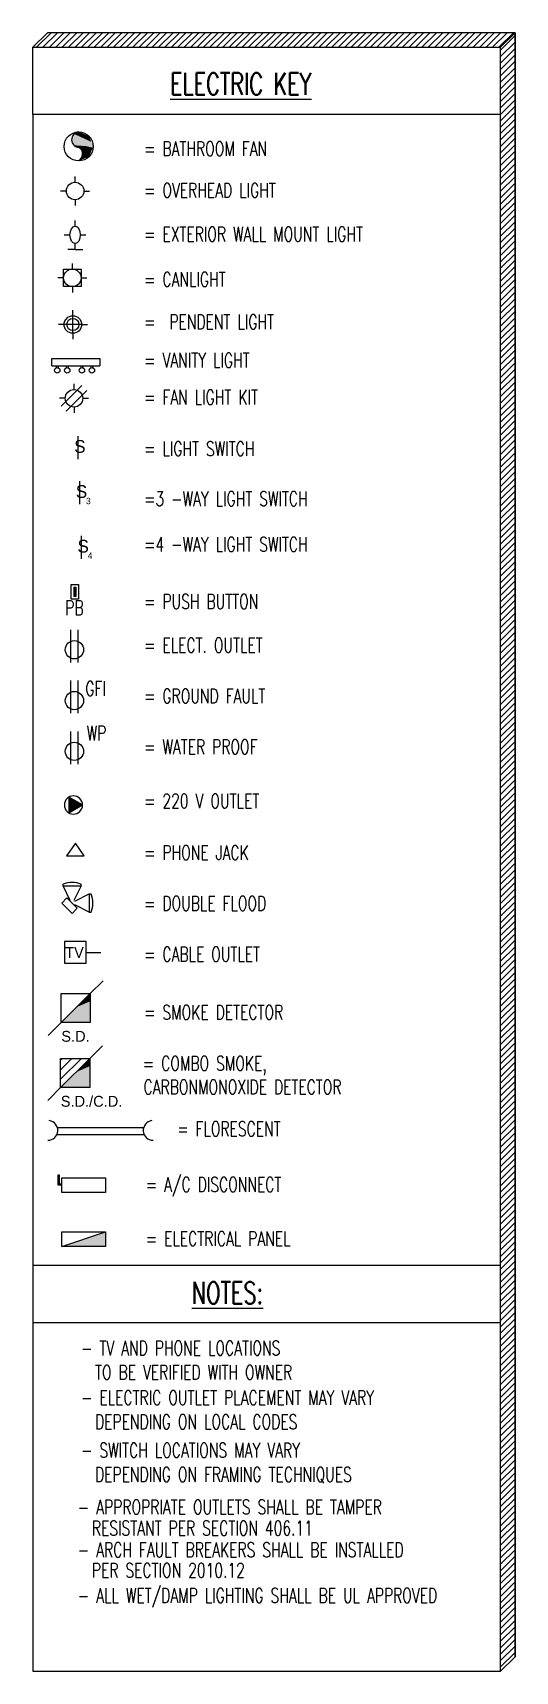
# Model space of a CAD drawing. Header units: inches. Extents: x -25328 to 8149, y -5530 to 4336.
# Drawn here: x -2377.1 to -2244.4, y 1982.6 to 2434 of the extents above; entities that cross this region are included whole.
import ezdxf

# ---------------------------------------------------------------- set-up
doc = ezdxf.new("R2010")
doc.units = ezdxf.units.IN
doc.header["$LTSCALE"] = 16
doc.header["$MEASUREMENT"] = 0
doc.linetypes.add('HIDDEN', pattern=[0.375, 0.25, -0.125])
doc.layers.get('0').update_dxf_attribs({"linetype": 'CONTINUOUS'})
for name, color, linetype in [('DIMS', 5, 'CONTINUOUS'), ('ELECTRIC', 3, 'CONTINUOUS'), ('TEXT', 11, 'CONTINUOUS'), ('WIRE', 4, 'HIDDEN')]:
    doc.layers.add(name, color=color, linetype=linetype)
doc.styles.add('ARCHM', font='ARCHM.SHX')
doc.styles.add('NOTES', font='romant.shx', dxfattribs={"width": 0.7, "height": 4.5})
doc.styles.add('PAYTS NOTES', font='romans.shx', dxfattribs={"width": 0.7, "height": 4.5})

msp = doc.modelspace()

# ---------------------------------------------------------------- texts
at = {"layer": 'TEXT', "color": 3, "style": 'PAYTS NOTES', "width": 0.7}
for s, p in [('%%UELECTRIC KEY', (-2339.32313515, 2416.95698693)), ('%%UNOTES:', (-2333.37433093, 2083.83427376))]:
    msp.add_text(s, height=6, dxfattribs=at).set_placement(p)
at = {"layer": 'TEXT', "width": 0.7}
for s, style, p in [('= BATHROOM FAN', 'PAYTS NOTES', (-2346.49887314, 2400.10808538)), ('= OVERHEAD LIGHT', 'PAYTS NOTES', (-2346.49887314, 2388.6360143)), ('= EXTERIOR WALL MOUNT LIGHT', 'PAYTS NOTES', (-2346.49887314, 2376.54791186)), ('= CANLIGHT', 'PAYTS NOTES', (-2346.49887314, 2364.07751474)), ('=  PENDENT LIGHT', 'PAYTS NOTES', (-2346.49887314, 2352.38693043)), ('= VANITY LIGHT', 'PAYTS NOTES', (-2346.49887314, 2341.80198559)), ('= FAN LIGHT KIT', 'PAYTS NOTES', (-2346.49887314, 2331.62065257)), ('= LIGHT SWITCH', 'PAYTS NOTES', (-2346.49887314, 2317.43003791)), ('=3 -WAY LIGHT SWITCH', 'PAYTS NOTES', (-2346.49887314, 2303.639498)), ('=4 -WAY LIGHT SWITCH', 'PAYTS NOTES', (-2346.49887314, 2291.09295372)), ('PB', 'PAYTS NOTES', (-2368.2073001, 2273.59429581)), ('= PUSH BUTTON', 'PAYTS NOTES', (-2346.49887314, 2275.31931077)), ('= ELECT. OUTLET', 'PAYTS NOTES', (-2346.49887314, 2263.29510357)), ('GFI', 'PAYTS NOTES', (-2362.68715183, 2251.34531237)), ('= GROUND FAULT', 'PAYTS NOTES', (-2346.49887314, 2249.29510357)), ('WP', 'PAYTS NOTES', (-2362.30191909, 2239.03989034)), ('= WATER PROOF', 'PAYTS NOTES', (-2346.49887314, 2235.29510357)), ('= 220 V OUTLET', 'PAYTS NOTES', (-2346.49887314, 2220.36993236)), ('= PHONE JACK', 'PAYTS NOTES', (-2346.49887314, 2206.13747087)), ('= DOUBLE FLOOD', 'PAYTS NOTES', (-2346.49887314, 2192.13747087)), ('= CABLE OUTLET', 'PAYTS NOTES', (-2346.49887314, 2178.13747087)), ('= SMOKE DETECTOR', 'PAYTS NOTES', (-2346.49887314, 2162.13747087)), ('= COMBO SMOKE, ', 'NOTES', (-2346.83660117, 2148.05605692)), ('CARBONMONOXIDE DETECTOR', 'NOTES', (-2346.64543751, 2141.56168037)), ('= FLORESCENT', 'PAYTS NOTES', (-2337.37181111, 2130.02674541)), ('= A/C DISCONNECT', 'PAYTS NOTES', (-2346.0433733, 2114.69037858)), ('= ELECTRICAL PANEL', 'PAYTS NOTES', (-2346.0433733, 2099.78441406)), ('- TV AND PHONE LOCATIONS ', 'PAYTS NOTES', (-2363.8445043, 2069.6140031)), ('  TO BE VERIFIED WITH OWNER', 'PAYTS NOTES', (-2363.8445043, 2062.94733643)), ('- ELECTRIC OUTLET PLACEMENT MAY VARY', 'PAYTS NOTES', (-2363.8445043, 2055.9735939)), ('  DEPENDING ON LOCAL CODES', 'PAYTS NOTES', (-2363.8445043, 2049.30692724)), ('- SWITCH LOCATIONS MAY VARY', 'PAYTS NOTES', (-2363.8445043, 2041.46565563)), ('  DEPENDING ON FRAMING TECHNIQUES', 'PAYTS NOTES', (-2363.8445043, 2034.79898896)), ('- APPROPRIATE OUTLETS SHALL BE TAMPER ', 'PAYTS NOTES', (-2364.72936871, 2025.81905075)), ('  RESISTANT PER SECTION 406.11 ', 'PAYTS NOTES', (-2364.72936871, 2020.00997109)), ('- ARCH FAULT BREAKERS SHALL BE INSTALLED', 'PAYTS NOTES', (-2364.72936871, 2014.03950312)), ('  PER SECTION 2010.12', 'PAYTS NOTES', (-2364.72936871, 2008.39175886)), ('- ALL WET/DAMP LIGHTING SHALL BE UL APPROVED', 'PAYTS NOTES', (-2364.72936871, 2001.45314623))]:
    msp.add_text(s, height=4, dxfattribs=dict(at, style=style)).set_placement(p)
at = {"layer": 'TEXT', "style": 'ARCHM'}
msp.add_text('S.D./C.D.', height=3, dxfattribs=at).set_placement((-2369.43184288, 2138.11648318))

# ---------------------------------------------------------------- blocks, each defined once
blk = doc.blocks.new('2FLOR')
at = {"layer": 'ELECTRIC'}
for p, q in [((-12.4, 1), (11.6, 1)), ((-12.4, -1), (11.6, -1))]:
    blk.add_line(p, q, dxfattribs=at)
for centre, start, end in [((-14.84, 0.17), 269.9626, 82.3674), ((14.08, 0.17), 97.6326, 270.0374)]:
    blk.add_arc(centre, 2.71, start, end, dxfattribs=at)
blk = doc.blocks.new('LT-FLOOD')
for p, q in [((-5.1, 3.56), (-1.56, 7.1)), ((-1.56, 7.1), (-1.91, 7.45)), ((-1.56, 7.1), (-0.15, 2.85)), ((0.15, 2.85), (1.56, 7.1)), ((1.56, 7.1), (1.91, 7.45)), ((1.56, 7.1), (5.1, 3.56)), ((-5.1, 3.56), (-5.45, 3.91)), ((-0.85, 2.15), (-5.1, 3.56)), ((-2, 2), (-2, 0)), ((2, 2), (-2, 2)), ((-2, 0), (2, 0)), ((5.1, 3.56), (0.85, 2.15)), ((2, 0), (2, 2)), ((5.1, 3.56), (5.45, 3.91))]:
    blk.add_line(p, q)
for centre, start, end in [((0.56, 1.44), 112.3801, 157.6199), ((-0.56, 1.44), 22.3801, 67.6199)]:
    blk.add_arc(centre, 6.5, start, end)
blk = doc.blocks.new('TVOUT')
at = {"layer": 'ELECTRIC'}
blk.add_line((2.23, 0.29), (6.25, 0.29), dxfattribs=at)
blk.add_lwpolyline([(-3.77, 3.29), (-3.77, -2.71), (2.23, -2.71), (2.23, 3.29)], close=True, dxfattribs=at)
at = {"layer": 'ELECTRIC', "style": 'ARCHM'}
blk.add_text('TV', height=3, dxfattribs=at).set_placement((-3.56, -1.21))
blk = doc.blocks.new('SMOKEDET')
at = {"layer": 'ELECTRIC', "linetype": 'Continuous'}
for p, q in [((4.56, 4.17), (8.1, 7.71)), ((-3.44, -3.83), (4.56, 4.17)), ((-3.44, 4.17), (4.56, 4.17)), ((-3.44, -3.83), (-3.44, 4.17)), ((4.56, 4.17), (4.56, -3.83)), ((-3.44, -3.83), (-6.97, -7.36)), ((4.56, -3.83), (-3.44, -3.83))]:
    blk.add_line(p, q, dxfattribs=at)
for points in [[(-3.44, -3.83), (4.56, -3.83), (0.98, 0.51), (4.54, 2.06)], [(0.98, 0.51), (4.54, 2.06), (4.56, 4.17)]]:
    blk.add_solid(points, dxfattribs=at)
at = {"layer": 'TEXT', "style": 'ARCHM'}
blk.add_text('S.D.', height=3, dxfattribs=at).set_placement((-3.39, -9.09))
blk = doc.blocks.new('226')
for p, q in [((0, -9.02), (0, 0)), ((2, -9.02), (2, 0))]:
    blk.add_line(p, q)
blk.add_circle((1, -5.52), 2.51)
blk = doc.blocks.new('ELEC220')
at = {"layer": 'ELECTRIC', "linetype": 'Continuous', "extrusion": (0, 0, -1)}
for p, q in [((2.38, -0.01), (-1.37, 2.14)), ((2.38, -0.01), (-1.37, 2.14)), ((-1.37, 2.14), (-1.36, -2.19)), ((-1.37, 2.14), (-1.36, -2.19)), ((-1.36, -2.19), (2.38, -0.01)), ((-1.36, -2.19), (2.38, -0.01))]:
    blk.add_line(p, q, dxfattribs=at)
blk.add_circle((0.12, -0.02), 2.5, dxfattribs=at)
for points in [[(1.36, -2.19), (-2.38, -0.01), (1.37, 2.14), (1.36, -2.19)], [(1.36, -2.19), (1.37, 2.14), (-0.06, -1.38), (-0.32, 1.2)], [(-0.06, -1.38), (-0.32, 1.2), (-1.35, -0.6), (-1.64, 0.43)], [(-1.35, -0.6), (-1.64, 0.43), (-2.38, -0.01)]]:
    blk.add_solid(points, dxfattribs=at)
blk = doc.blocks.new('228')
blk.add_lwpolyline([(2.46, -3.52), (0, 0), (-2.46, -3.52)], close=True)
blk = doc.blocks.new('LIGHT')
at = {"layer": 'TEXT', "linetype": 'Continuous'}
for p, q in [((-2.41, 0), (-4, 0)), ((0, 2.41), (0, 4)), ((2.41, 0), (4, 0)), ((0, -2.41), (0, -4))]:
    blk.add_line(p, q, dxfattribs=at)
blk.add_circle((0, 0), 2.41, dxfattribs=at)
blk = doc.blocks.new('CANLIGHT')
at = {"layer": 'ELECTRIC', "color": 3}
for p, q in [((-2.96, -2.14), (-2.96, 2.69)), ((-2.96, 2.69), (1.86, 2.69)), ((1.86, 2.69), (1.86, -2.14)), ((1.86, -2.14), (-2.96, -2.14))]:
    blk.add_line(p, q, dxfattribs=at)
blk.add_blockref('LIGHT', (-0.55, 0.28), dxfattribs=at)
blk = doc.blocks.new('A$C46EE3F81')
blk.add_line((1.14, 0), (1.14, 6.34))
at = {"style": 'ARCHM'}
for s, height, p in [('S', 3.52, (0, 1.75)), ('3', 1.76, (2.8, 0.02))]:
    blk.add_text(s, height=height, dxfattribs=at).set_placement(p)
blk = doc.blocks.new('A$C3E42083B')
blk.add_line((1.14, 0), (1.14, 6.34))
at = {"style": 'ARCHM'}
for s, height, p in [('S', 3.52, (0, 1.75)), ('4', 1.76, (2.8, 0.02))]:
    blk.add_text(s, height=height, dxfattribs=at).set_placement(p)
blk = doc.blocks.new('A$C0D594376')
at = {"layer": 'ELECTRIC'}
for p, q in [((0, 2), (0, 4)), ((0, 4), (13.24, 4)), ((0, 2), (13.24, 2)), ((1.22, 2), (1.22, 1.46)), ((1.72, 2), (1.72, 1.47)), ((3.96, 2), (3.96, 1.46)), ((4.46, 2), (4.46, 1.47)), ((8, 2), (8, 1.46)), ((8.5, 2), (8.5, 1.47)), ((10.74, 2), (10.74, 1.46)), ((11.24, 2), (11.24, 1.47)), ((13.24, 4), (13.24, 2))]:
    blk.add_line(p, q, dxfattribs=at)
for centre in [(1.48, 0.75), (4.22, 0.75), (8.26, 0.75), (11.01, 0.75)]:
    blk.add_circle(centre, 0.753, dxfattribs=at)
blk = doc.blocks.new('A$C602C6E06')
at = {"layer": 'TEXT', "linetype": 'Continuous'}
for p, q in [((4, 1.59), (4, 8)), ((6.41, 4), (0, 4)), ((4, 1.59), (4, 0)), ((6.41, 4), (8, 4))]:
    blk.add_line(p, q, dxfattribs=at)
for radius in [2.41, 1.66]:
    blk.add_circle((4, 4), radius, dxfattribs=at)
blk = doc.blocks.new('A$C12A10692')
blk.add_line((1.14, 0), (1.14, 6.34))
at = {"style": 'ARCHM'}
blk.add_text('S', height=3.52, dxfattribs=at).set_placement((0, 1.75))
blk = doc.blocks.new('FO')
at = {"layer": 'TEXT', "linetype": 'Continuous'}
for p, q in [((-13.98, 10.75), (-11.15, 13.58)), ((-13.27, 12.46), (-13.27, 14.05)), ((-15.68, 10.05), (-17.27, 10.05)), ((-13.98, 10.75), (-16.8, 7.92)), ((-12.56, 9.34), (-15.39, 6.51)), ((-12.56, 9.34), (-9.73, 12.17)), ((-10.86, 10.05), (-9.27, 10.05)), ((-13.27, 7.63), (-13.27, 6.05))]:
    blk.add_line(p, q, dxfattribs=at)
blk.add_circle((-13.27, 10.05), 2.41, dxfattribs=at)
blk = doc.blocks.new('BATHFAN')
at = {"layer": 'ELECTRIC', "linetype": 'Continuous'}
blk.add_circle((-0.43, -0.03), 4, dxfattribs=at)
for centre, radius, start, end in [((-0.23, 1.82), 2.15, 95.6022, 266.541), ((-1.46, -2.12), 2.11, 298.9646, 58.5156)]:
    blk.add_arc(centre, radius, start, end, dxfattribs=at)
for points in [[(-2.33, 2), (3.57, -0.08), (-2.37, 1.56), (3.53, -0.24)], [(-2.37, 1.56), (3.53, -0.24), (-2.17, 0.84), (3.49, -0.32)], [(-1.69, 3.4), (3.09, 1.2), (-2.33, 2), (3.57, -0.08)], [(-2.17, 0.84), (3.49, -0.32), (-1.69, 0.28), (1.64, 0.04)], [(-0.4, 3.97), (2.45, 2.8), (-1.69, 3.4), (3.09, 1.2)], [(-1.69, 0.28), (1.64, 0.04), (-1.08, -0.12), (2.09, -0.08)], [(-1.08, -0.12), (2.09, -0.08), (-0.12, -0.52), (3.45, -0.36)], [(0.16, -3.57), (0.44, -3.65), (-0.44, -3.97)], [(-0.12, -0.52), (3.45, -0.36), (0.4, -1.05), (3.25, -0.88)], [(0.4, -3.21), (1.44, -3.25), (0.16, -3.57), (0.44, -3.65)], [(0.4, -1.05), (3.25, -0.88), (0.64, -1.61), (2.65, -2.29)], [(0.64, -2.65), (2.41, -2.89), (0.4, -3.21), (1.44, -3.25)], [(0.64, -1.61), (2.65, -2.29), (0.64, -2.65), (2.41, -2.89)]]:
    blk.add_solid(points, dxfattribs=at)
blk = doc.blocks.new('A$C39992C4D')
at = {"layer": 'ELECTRIC'}
blk.add_blockref('BATHFAN', (4.43, 4.03), dxfattribs=at)
blk = doc.blocks.new('OHLIGHT')
at = {"layer": 'ELECTRIC'}
blk.add_blockref('LIGHT', (0.99, -0.12), dxfattribs=at)

# ---------------------------------------------------------------- hatches: boundary and pattern name
at = {"layer": 'DIMS'}
h = msp.add_hatch(dxfattribs=at)
h.set_pattern_fill('ANSI31', color=8, scale=10, style=0)
h.set_pattern_definition([(45, (-99.8178, 58.8659), (-0.8838835, 0.8838835), [])])
h.paths.add_polyline_path([(-2373.13472942, 2434.0328541), (-2377.13472942, 2430.0328541), (-2248.35973499, 2430.0328541), (-2244.35973499, 2434.0328541)])
h = msp.add_hatch(dxfattribs=at)
h.set_pattern_fill('ANSI31', color=8, scale=10, style=0)
h.set_pattern_definition([(45, (-100.0761, -3624.9194), (-0.88388348, 0.88388348), [])])
h.paths.add_polyline_path([(-2244.35973499, 2434.0328541), (-2248.35973499, 2430.0328541), (-2248.35973499, 1982.57747404), (-2244.35973499, 1986.57747404)])
h = msp.add_hatch(dxfattribs=at)
h.set_pattern_fill('ANSI31', color=256, scale=15, style=0)
h.set_pattern_definition([(45, (11227.1491, 11701.1897), (-1.32582521, 1.32582521), [])])
h.paths.add_polyline_path([(-2361.47956385, 2151.38323248), (-2369.47956385, 2151.38323248), (-2369.47956385, 2143.38323248)])
at = {"layer": 'ELECTRIC'}
msp.add_hatch(color=256, dxfattribs=at).paths.add_polyline_path([(-2357.11131975, 2103.60877501), (-2369.11131975, 2099.60877501), (-2357.11131975, 2099.60877501)])
at = {"layer": 'WIRE'}
msp.add_hatch(color=256, dxfattribs=at).paths.add_polyline_path([(-2365.29557615, 2281.26337812), (-2365.86067552, 2281.26337812), (-2365.86067552, 2278.69933822), (-2365.29557615, 2278.69933822)])

# ---------------------------------------------------------------- linework, layer by layer
at = {"layer": 'ELECTRIC', "color": 11}
for p, q in [((-2365.49333904, 2380.7514389), (-2365.49333904, 2382.34050877)), ((-2368.49333904, 2378.34050877), (-2366.91371449, 2378.34050877)), ((-2365.49333904, 2374.34050877), (-2365.49333904, 2375.92957863)), ((-2364.0729636, 2378.34050877), (-2362.49333904, 2378.34050877))]:
    msp.add_line(p, q, dxfattribs=at)
at = {"layer": 'ELECTRIC', "linetype": 'Continuous'}
for p, q in [((-2361.47956385, 2151.38323248), (-2357.94402994, 2154.91876639)), ((-2369.47956385, 2143.38323248), (-2361.47956385, 2151.38323248)), ((-2369.47956385, 2151.38323248), (-2361.47956385, 2151.38323248)), ((-2369.47956385, 2143.38323248), (-2369.47956385, 2151.38323248)), ((-2361.47956385, 2151.38323248), (-2361.47956385, 2143.38323248)), ((-2369.47956385, 2143.38323248), (-2373.01509775, 2139.84769858)), ((-2361.47956385, 2143.38323248), (-2369.47956385, 2143.38323248))]:
    msp.add_line(p, q, dxfattribs=at)
at = {"layer": 'ELECTRIC'}
for p, q in [((-2370.11131975, 2116.51473567), (-2370.11131975, 2119.31541943)), ((-2370.11131975, 2119.31541943), (-2369.86131975, 2119.31541943)), ((-2369.86131975, 2119.31541943), (-2369.86131975, 2116.76473567)), ((-2369.11131975, 2118.51473567), (-2357.11131975, 2118.51473567)), ((-2369.11131975, 2114.51473567), (-2369.11131975, 2118.51473567)), ((-2357.11131975, 2118.51473567), (-2357.11131975, 2114.51473567)), ((-2369.11131975, 2116.51473567), (-2370.11131975, 2116.51473567)), ((-2369.11131975, 2116.76473567), (-2369.86131975, 2116.76473567)), ((-2357.11131975, 2114.51473567), (-2369.11131975, 2114.51473567)), ((-2369.11131975, 2099.60877501), (-2357.11131975, 2103.60877501)), ((-2369.11131975, 2103.60877501), (-2357.11131975, 2103.60877501)), ((-2369.11131975, 2099.60877501), (-2369.11131975, 2103.60877501)), ((-2357.11131975, 2099.60877501), (-2369.11131975, 2099.60877501)), ((-2357.11131975, 2103.60877501), (-2357.11131975, 2099.60877501))]:
    msp.add_line(p, q, dxfattribs=at)
at = {"layer": 'ELECTRIC', "color": 11}
msp.add_ellipse((-2365.49333904, 2378.34050877), major_axis=(0, 2.41093014), ratio=0.5891400273, dxfattribs=at)
at = {"layer": 'ELECTRIC', "linetype": 'Continuous'}
for points in [[(-2369.47956385, 2143.38323248), (-2361.47956385, 2143.38323248), (-2365.06380961, 2147.71859302), (-2361.50021498, 2149.26693708)], [(-2365.06380961, 2147.71859302), (-2361.50021498, 2149.26693708), (-2361.47956385, 2151.38323248)]]:
    msp.add_solid(points, dxfattribs=at)
at = {"layer": 'TEXT', "color": 5}
for p, q in [((-2377.13472942, 2430.0328541), (-2373.13472942, 2434.0328541)), ((-2244.35973499, 2434.0328541), (-2373.13472942, 2434.0328541)), ((-2248.35973499, 2430.0328541), (-2244.35973499, 2434.0328541)), ((-2244.35973499, 1986.57747404), (-2244.35973499, 2434.0328541)), ((-2377.13472942, 2430.0328541), (-2248.35973499, 2430.0328541)), ((-2377.13472942, 2411.54433044), (-2377.13472942, 2430.0328541)), ((-2248.35973499, 1982.57747404), (-2248.35973499, 2430.0328541)), ((-2377.13472942, 2411.54433044), (-2377.13472942, 2094.43428132)), ((-2248.35973499, 2411.54433044), (-2377.13472942, 2411.54433044)), ((-2377.13472942, 2094.43428132), (-2248.35973499, 2094.43428132)), ((-2377.13472942, 2094.43428132), (-2377.13472942, 1982.57747404)), ((-2377.13472942, 2078.6443072), (-2248.35973499, 2078.6443072)), ((-2248.35973499, 1982.57747404), (-2244.35973499, 1986.57747404)), ((-2377.13472942, 1982.57747404), (-2248.35973499, 1982.57747404))]:
    msp.add_line(p, q, dxfattribs=at)
at = {"layer": 'TEXT'}
for q in [(-2367.51827794, 2374.34050877), (-2363.35647838, 2374.34050877)]:
    msp.add_line((-2365.49333904, 2374.34050877), q, dxfattribs=at)
at = {"layer": 'TEXT', "color": 5}
msp.add_lwpolyline([(-2244.35973499, 1986.57747404), (-2248.35973499, 1982.57747404), (-2248.35973499, 2430.0328541), (-2244.35973499, 2434.0328541), (-2244.35973499, 1986.57747404)], close=True, dxfattribs=at)
at = {"layer": 'WIRE'}
for p, q in [((-2366.5775961, 2281.98135817), (-2364.5775961, 2281.98135817)), ((-2366.5775961, 2277.98135817), (-2366.5775961, 2281.98135817)), ((-2365.86067552, 2281.26337812), (-2365.29557615, 2281.26337812)), ((-2365.86067552, 2281.26337812), (-2365.86067552, 2278.69933822)), ((-2365.29557615, 2281.26337812), (-2365.29557615, 2278.69933822)), ((-2364.5775961, 2281.98135817), (-2364.5775961, 2277.98135817)), ((-2364.5775961, 2277.98135817), (-2366.5775961, 2277.98135817)), ((-2365.29557615, 2278.69933822), (-2365.86067552, 2278.69933822))]:
    msp.add_line(p, q, dxfattribs=at)

# ---------------------------------------------------------------- block references
msp.add_blockref('2FLOR', (-2358.11626516, 2131.42353901))
at = {"layer": 'ELECTRIC'}
for name, p in [('A$C39992C4D', (-2368.49836762, 2398.71904106)), ('A$C602C6E06', (-2370.10010696, 2349.64271985)), ('A$C0D594376', (-2371.88526792, 2340.27739708)), ('FO', (-2352.51893899, 2323.26704525)), ('A$C12A10692', (-2365.74964537, 2316.54991289)), ('A$C46EE3F81', (-2365.29433227, 2304.12011151)), ('A$C3E42083B', (-2364.8407446, 2289.05041932)), ('ELEC220', (-2365.8236185, 2221.27143277))]:
    msp.add_blockref(name, p, dxfattribs=at)
at = {"layer": 'ELECTRIC', "rotation": 314.9999999999903}
msp.add_blockref('LT-FLOOD', (-2367.72707559, 2192.81646149), dxfattribs=at)
at = {"layer": 'TEXT'}
for name, p in [('OHLIGHT', (-2366.48591463, 2390.54619697)), ('CANLIGHT', (-2365.69148473, 2366.21951729)), ('226', (-2366.6774989, 2269.55191359)), ('226', (-2366.6774989, 2255.55191359)), ('226', (-2366.6774989, 2241.55191359)), ('228', (-2365.41731777, 2210.76460499)), ('TVOUT', (-2364.67397167, 2180.34207655)), ('SMOKEDET', (-2365.89488836, 2165.11060931))]:
    msp.add_blockref(name, p, dxfattribs=at)

msp.set_redraw_order([(e.dxf.handle, doc.entitydb.next_handle()) for e in msp.query("TEXT MTEXT ATTDEF DIMENSION ARC_DIMENSION")])  # texts and dimensions are drawn at this point

doc.saveas('drawing.dxf')
